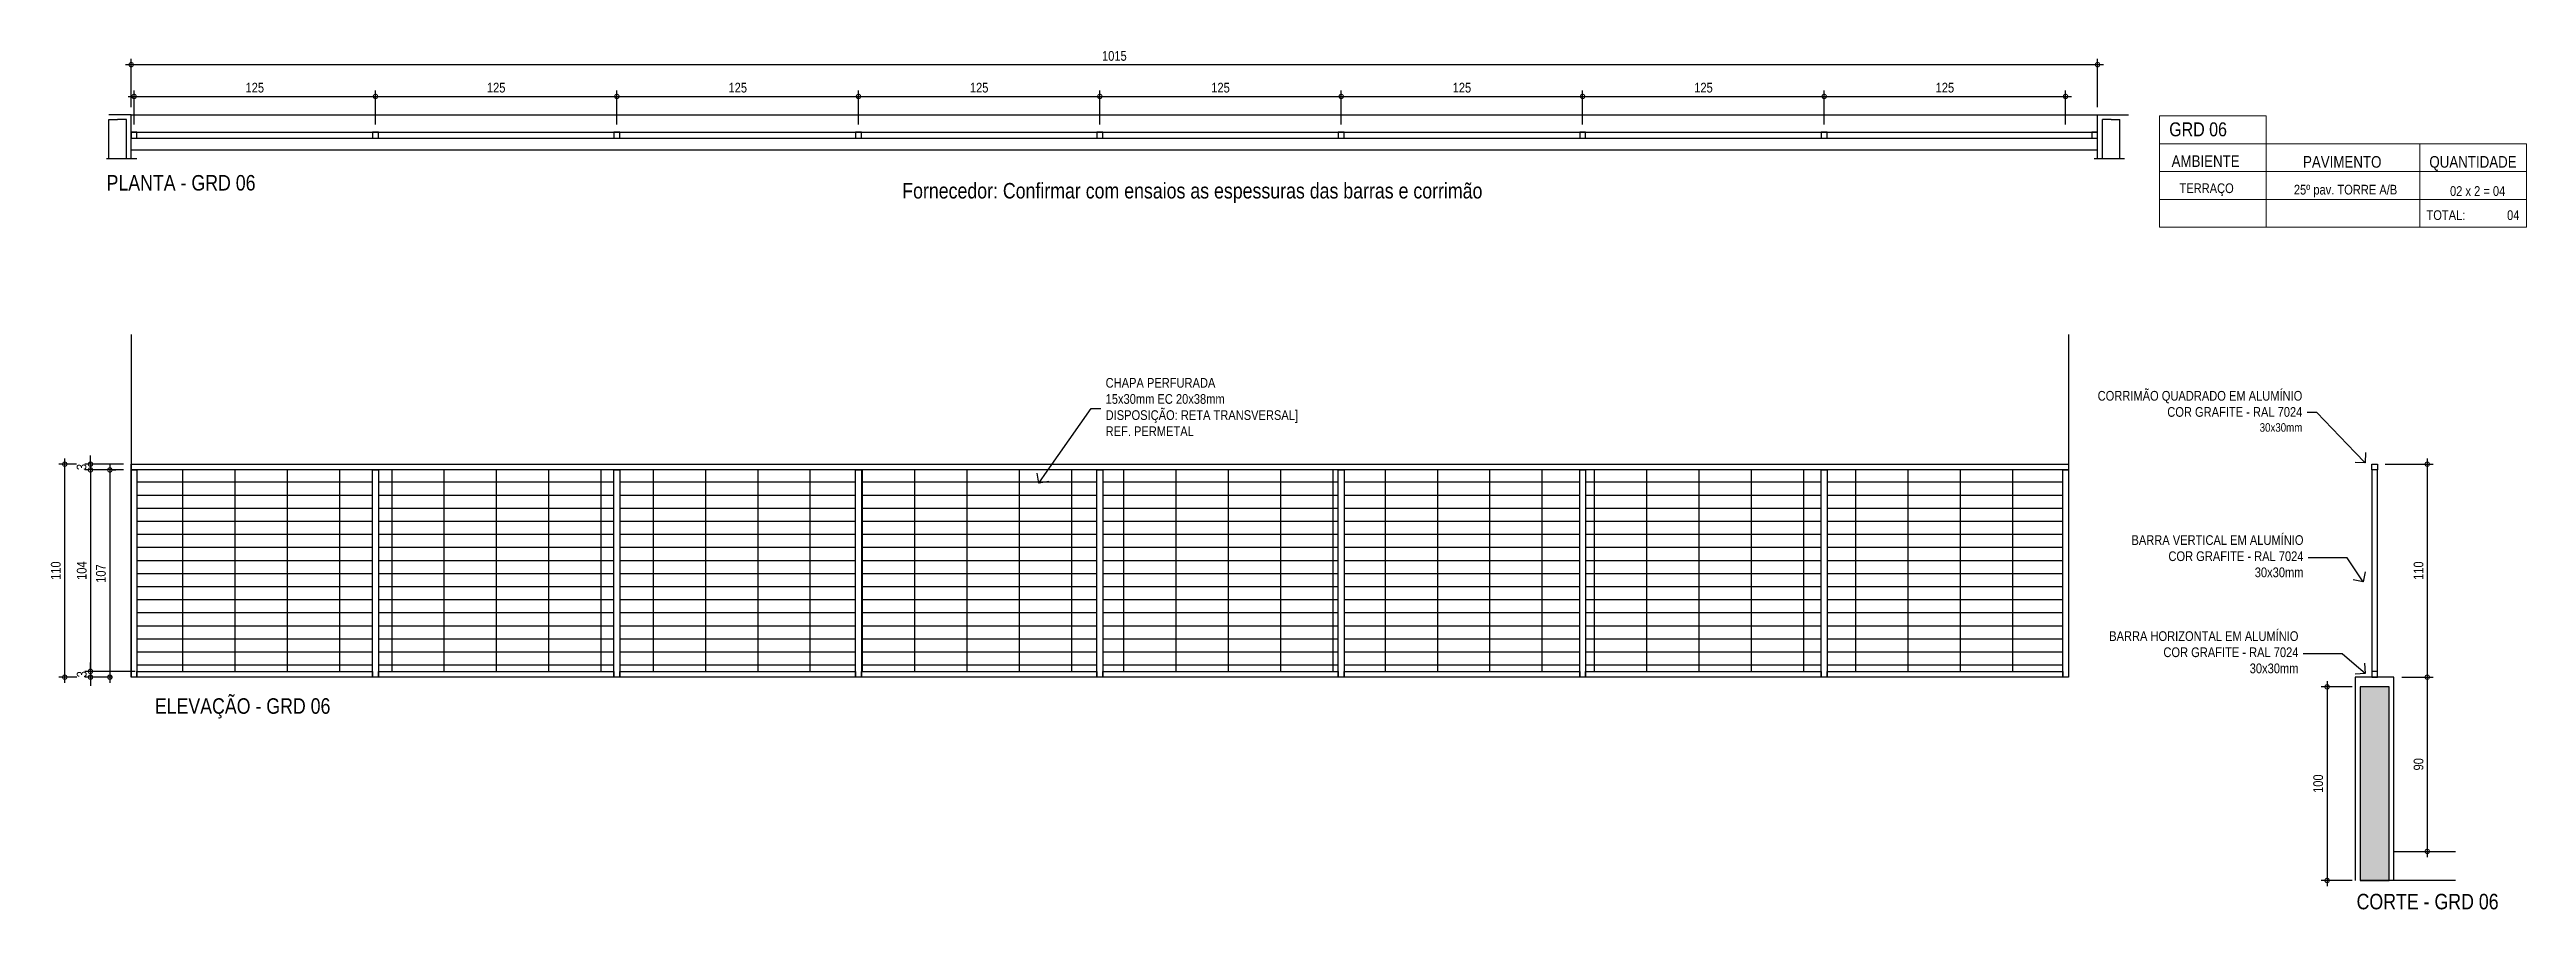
# Model space of a CAD drawing. Header units: metres. Extents: x -1.2 to 70.7, y -18.8 to 3.9.
# Drawn here: x 57.94 to 70.73, y -1.49 to 2.95 of the extents above; entities that cross this region are included whole.
import ezdxf
from ezdxf import colors
from ezdxf.entities.mleader import LeaderData, LeaderLine
from ezdxf.math import Vec2, Vec3

# ---------------------------------------------------------------- set-up
doc = ezdxf.new("R2010")
doc.units = ezdxf.units.M
doc.header["$PDMODE"] = 35
for name, color, linetype in [('ARQ-ALV ACAB', 4, 'Continuous'), ('ARQ-ALV OSSO', 5, 'Continuous'), ('ARQ-AUX', 7, 'Continuous'), ('ARQ-AUX1', 1, 'Continuous'), ('ARQ-AUX2', 2, 'Continuous'), ('ARQ-DIM', 2, 'Continuous'), ('ARQ-EST', 2, 'Continuous'), ('ARQ-SIM', 1, 'Continuous'), ('ARQ-TXT', 2, 'Continuous'), ('ARQ-TXT01', 2, 'Continuous'), ('ARQ-TXT3', 3, 'Continuous'), ('ES-CORTE', 2, 'Continuous')]:
    doc.layers.add(name, color=color, linetype=linetype)
doc.layers.add('SIMB', color=1, linetype='Continuous', lineweight=13)
doc.styles.add('Adesa', font='ARIALN.TTF')
doc.dimstyles.new('ADESA 1-0025', dxfattribs={"dimtxt": 0.05, "dimasz": 0.045, "dimexe": 0.03, "dimexo": 0.04, "dimgap": 0.02, "dimtad": 1, "dimtoh": 1, "dimdec": 0, "dimlfac": 100, "dimzin": 4, "dimtxsty": 'Adesa', "dimblk": 'DOTSMALL', "dimcen": 1, "dimdle": 0.03, "dimclrd": 1, "dimclre": 1, "dimclrt": 256, "dimazin": 1, "dimtm": 1e-09, "dimtfac": 1, "dimtdec": 0, "dimtix": 1, "dimtmove": 2, "dimatfit": 0, "dimldrblk": 'DOTSMALL', "dimfxl": 0.8, "dimtvp": 2, "dimtolj": 1, "dimtzin": 0, "dimarcsym": 0})

msp = doc.modelspace()

# ---------------------------------------------------------------- texts
at = {"layer": 'ARQ-TXT', "ltscale": 0.5, "style": 'Adesa'}
for s, p in [('PLANTA - GRD 06', (58.235, 2.225, 0)), ('Fornecedor: Confirmar com ensaios as espessuras das barras e corrimão', (62.342, 2.184)), ('ELEVAÇÃO - GRD 06', (58.484, -0.477, 0)), ('CORTE - GRD 06', (69.849, -1.487, 0))]:
    msp.add_text(s, height=0.08, dxfattribs=at).set_placement(p)
at = {"layer": 'ARQ-TXT', "ltscale": 0.01, "char_height": 0.05, "style": 'Adesa'}
for s, insert, width, attachment_point in [('\\pi0.09948;25º pav. TORRE A/B', (69.426, 2.222, 0), 0.72778, 4), ('02 x 2 = 04', (70.474, 2.222, 0), 0.45208, 5)]:
    msp.add_mtext(s, dxfattribs=dict(at, insert=insert, width=width, attachment_point=attachment_point))
at = {"layer": 'ARQ-TXT01', "ltscale": 0.01, "style": 'Adesa'}
for s, insert, char_height, width, attachment_point in [('AMBIENTE', (69.07, 2.407, 0), 0.06, 0.60531, 2), ('PAVIMENTO', (69.775, 2.403, 0), 0.06, 0.60531, 2), ('QUANTIDADE', (70.45, 2.403, 0), 0.06, 0.60531, 2), ('TERRAÇO', (68.935, 2.262, 0), 0.05, 0.53881, 1), ('TOTAL:^I 04', (70.21, 2.123, 0), 0.05, 0.51824, 1)]:
    msp.add_mtext(s, dxfattribs=dict(at, insert=insert, char_height=char_height, width=width, attachment_point=attachment_point))
at = {"layer": 'ARQ-TXT3', "ltscale": 0.01, "insert": (68.882, 2.577, 0), "char_height": 0.072, "width": 0.60531, "attachment_point": 1, "style": 'Adesa'}
msp.add_mtext('GRD 06', dxfattribs=at)

# ---------------------------------------------------------------- blocks, each defined once
blk = doc.blocks.new('_DotSmall')
at = {"color": 0, "linetype": 'ByBlock', "const_width": 0.5}
blk.add_lwpolyline([(-0.0625, 0, 1), (0.0625, 0, 1)], format="xyb", close=True, dxfattribs=at)
blk = doc.blocks.new('*D127')
at = {"layer": 'ARQ-DIM', "color": 1, "lineweight": -2, "transparency": 16777216}
for p, q in [((58.347, 2.711), (59.653, 2.711)), ((58.377, 2.566), (58.377, 2.741)), ((59.623, 2.566), (59.623, 2.741))]:
    blk.add_line(p, q, dxfattribs=at)
at = {"layer": 'Defpoints', "color": 0, "transparency": 16777216}
for p in [(59.623, 2.711), (58.377, 2.526, 0), (59.623, 2.526, 0)]:
    blk.add_point(p, dxfattribs=at)
at = {"layer": 'ARQ-DIM', "color": 1, "lineweight": -2, "transparency": 16777216, "xscale": 0.045, "yscale": 0.045, "zscale": 0.045, "rotation": 180}
blk.add_blockref('_DotSmall', (58.377, 2.711), dxfattribs=at)
at = {"layer": 'ARQ-DIM', "color": 1, "lineweight": -2, "transparency": 16777216, "xscale": 0.045, "yscale": 0.045, "zscale": 0.045}
blk.add_blockref('_DotSmall', (59.623, 2.711), dxfattribs=at)
at = {"layer": 'ARQ-DIM', "transparency": 16777216, "insert": (59, 2.756), "char_height": 0.05, "attachment_point": 5, "style": 'Adesa'}
blk.add_mtext('\\A1;125', dxfattribs=at)
blk = doc.blocks.new('*D128')
at = {"layer": 'ARQ-DIM', "color": 1, "lineweight": -2, "transparency": 16777216}
for p, q in [((59.593, 2.711), (60.899, 2.711)), ((59.623, 2.566), (59.623, 2.741)), ((60.869, 2.566), (60.869, 2.741))]:
    blk.add_line(p, q, dxfattribs=at)
at = {"layer": 'Defpoints', "color": 0, "transparency": 16777216}
for p in [(60.869, 2.711), (59.623, 2.526, 0), (60.869, 2.526, 0)]:
    blk.add_point(p, dxfattribs=at)
at = {"layer": 'ARQ-DIM', "color": 1, "lineweight": -2, "transparency": 16777216, "xscale": 0.045, "yscale": 0.045, "zscale": 0.045, "rotation": 180}
blk.add_blockref('_DotSmall', (59.623, 2.711), dxfattribs=at)
at = {"layer": 'ARQ-DIM', "color": 1, "lineweight": -2, "transparency": 16777216, "xscale": 0.045, "yscale": 0.045, "zscale": 0.045}
blk.add_blockref('_DotSmall', (60.869, 2.711), dxfattribs=at)
at = {"layer": 'ARQ-DIM', "transparency": 16777216, "insert": (60.246, 2.756), "char_height": 0.05, "attachment_point": 5, "style": 'Adesa'}
blk.add_mtext('\\A1;125', dxfattribs=at)
blk = doc.blocks.new('*D121')
at = {"layer": 'ARQ-DIM', "color": 1, "lineweight": -2, "transparency": 16777216}
for p, q in [((60.839, 2.711), (62.146, 2.711)), ((60.869, 2.566), (60.869, 2.741)), ((62.116, 2.566), (62.116, 2.741))]:
    blk.add_line(p, q, dxfattribs=at)
at = {"layer": 'Defpoints', "color": 0, "transparency": 16777216}
for p in [(62.116, 2.711), (60.869, 2.526, 0), (62.116, 2.526, 0)]:
    blk.add_point(p, dxfattribs=at)
at = {"layer": 'ARQ-DIM', "color": 1, "lineweight": -2, "transparency": 16777216, "xscale": 0.045, "yscale": 0.045, "zscale": 0.045, "rotation": 180}
blk.add_blockref('_DotSmall', (60.869, 2.711), dxfattribs=at)
at = {"layer": 'ARQ-DIM', "color": 1, "lineweight": -2, "transparency": 16777216, "xscale": 0.045, "yscale": 0.045, "zscale": 0.045}
blk.add_blockref('_DotSmall', (62.116, 2.711), dxfattribs=at)
at = {"layer": 'ARQ-DIM', "transparency": 16777216, "insert": (61.493, 2.756), "char_height": 0.05, "attachment_point": 5, "style": 'Adesa'}
blk.add_mtext('\\A1;125', dxfattribs=at)
blk = doc.blocks.new('*D122')
at = {"layer": 'ARQ-DIM', "color": 1, "lineweight": -2, "transparency": 16777216}
for p, q in [((62.086, 2.711), (63.392, 2.711)), ((62.116, 2.566), (62.116, 2.741)), ((63.362, 2.566), (63.362, 2.741))]:
    blk.add_line(p, q, dxfattribs=at)
at = {"layer": 'Defpoints', "color": 0, "transparency": 16777216}
for p in [(63.362, 2.711), (62.116, 2.526, 0), (63.362, 2.526, 0)]:
    blk.add_point(p, dxfattribs=at)
at = {"layer": 'ARQ-DIM', "color": 1, "lineweight": -2, "transparency": 16777216, "xscale": 0.045, "yscale": 0.045, "zscale": 0.045, "rotation": 180}
blk.add_blockref('_DotSmall', (62.116, 2.711), dxfattribs=at)
at = {"layer": 'ARQ-DIM', "color": 1, "lineweight": -2, "transparency": 16777216, "xscale": 0.045, "yscale": 0.045, "zscale": 0.045}
blk.add_blockref('_DotSmall', (63.362, 2.711), dxfattribs=at)
at = {"layer": 'ARQ-DIM', "transparency": 16777216, "insert": (62.739, 2.756), "char_height": 0.05, "attachment_point": 5, "style": 'Adesa'}
blk.add_mtext('\\A1;125', dxfattribs=at)
blk = doc.blocks.new('*D123')
at = {"layer": 'ARQ-DIM', "color": 1, "lineweight": -2, "transparency": 16777216}
for p, q in [((63.332, 2.711), (64.638, 2.711)), ((63.362, 2.566), (63.362, 2.741)), ((64.608, 2.566), (64.608, 2.741))]:
    blk.add_line(p, q, dxfattribs=at)
at = {"layer": 'Defpoints', "color": 0, "transparency": 16777216}
for p in [(64.608, 2.711), (63.362, 2.526, 0), (64.608, 2.526, 0)]:
    blk.add_point(p, dxfattribs=at)
at = {"layer": 'ARQ-DIM', "color": 1, "lineweight": -2, "transparency": 16777216, "xscale": 0.045, "yscale": 0.045, "zscale": 0.045, "rotation": 180}
blk.add_blockref('_DotSmall', (63.362, 2.711), dxfattribs=at)
at = {"layer": 'ARQ-DIM', "color": 1, "lineweight": -2, "transparency": 16777216, "xscale": 0.045, "yscale": 0.045, "zscale": 0.045}
blk.add_blockref('_DotSmall', (64.608, 2.711), dxfattribs=at)
at = {"layer": 'ARQ-DIM', "transparency": 16777216, "insert": (63.985, 2.756), "char_height": 0.05, "attachment_point": 5, "style": 'Adesa'}
blk.add_mtext('\\A1;125', dxfattribs=at)
blk = doc.blocks.new('*D124')
at = {"layer": 'ARQ-DIM', "color": 1, "lineweight": -2, "transparency": 16777216}
for p, q in [((64.578, 2.711), (65.884, 2.711)), ((64.608, 2.566), (64.608, 2.741)), ((65.854, 2.566), (65.854, 2.741))]:
    blk.add_line(p, q, dxfattribs=at)
at = {"layer": 'Defpoints', "color": 0, "transparency": 16777216}
for p in [(65.854, 2.711), (64.608, 2.526, 0), (65.854, 2.526, 0)]:
    blk.add_point(p, dxfattribs=at)
at = {"layer": 'ARQ-DIM', "color": 1, "lineweight": -2, "transparency": 16777216, "xscale": 0.045, "yscale": 0.045, "zscale": 0.045, "rotation": 180}
blk.add_blockref('_DotSmall', (64.608, 2.711), dxfattribs=at)
at = {"layer": 'ARQ-DIM', "color": 1, "lineweight": -2, "transparency": 16777216, "xscale": 0.045, "yscale": 0.045, "zscale": 0.045}
blk.add_blockref('_DotSmall', (65.854, 2.711), dxfattribs=at)
at = {"layer": 'ARQ-DIM', "transparency": 16777216, "insert": (65.231, 2.756), "char_height": 0.05, "attachment_point": 5, "style": 'Adesa'}
blk.add_mtext('\\A1;125', dxfattribs=at)
blk = doc.blocks.new('*D125')
at = {"layer": 'ARQ-DIM', "color": 1, "lineweight": -2, "transparency": 16777216}
for p, q in [((65.824, 2.711), (67.131, 2.711)), ((65.854, 2.566), (65.854, 2.741)), ((67.101, 2.566), (67.101, 2.741))]:
    blk.add_line(p, q, dxfattribs=at)
at = {"layer": 'Defpoints', "color": 0, "transparency": 16777216}
for p in [(67.101, 2.711), (65.854, 2.526, 0), (67.101, 2.526, 0)]:
    blk.add_point(p, dxfattribs=at)
at = {"layer": 'ARQ-DIM', "color": 1, "lineweight": -2, "transparency": 16777216, "xscale": 0.045, "yscale": 0.045, "zscale": 0.045, "rotation": 180}
blk.add_blockref('_DotSmall', (65.854, 2.711), dxfattribs=at)
at = {"layer": 'ARQ-DIM', "color": 1, "lineweight": -2, "transparency": 16777216, "xscale": 0.045, "yscale": 0.045, "zscale": 0.045}
blk.add_blockref('_DotSmall', (67.101, 2.711), dxfattribs=at)
at = {"layer": 'ARQ-DIM', "transparency": 16777216, "insert": (66.478, 2.756), "char_height": 0.05, "attachment_point": 5, "style": 'Adesa'}
blk.add_mtext('\\A1;125', dxfattribs=at)
blk = doc.blocks.new('*D126')
at = {"layer": 'ARQ-DIM', "color": 1, "lineweight": -2, "transparency": 16777216}
for p, q in [((67.071, 2.711), (68.377, 2.711)), ((67.101, 2.566), (67.101, 2.741)), ((68.347, 2.566), (68.347, 2.741))]:
    blk.add_line(p, q, dxfattribs=at)
at = {"layer": 'Defpoints', "color": 0, "transparency": 16777216}
for p in [(68.347, 2.711), (67.101, 2.526, 0), (68.347, 2.526, 0)]:
    blk.add_point(p, dxfattribs=at)
at = {"layer": 'ARQ-DIM', "color": 1, "lineweight": -2, "transparency": 16777216, "xscale": 0.045, "yscale": 0.045, "zscale": 0.045, "rotation": 180}
blk.add_blockref('_DotSmall', (67.101, 2.711), dxfattribs=at)
at = {"layer": 'ARQ-DIM', "color": 1, "lineweight": -2, "transparency": 16777216, "xscale": 0.045, "yscale": 0.045, "zscale": 0.045}
blk.add_blockref('_DotSmall', (68.347, 2.711), dxfattribs=at)
at = {"layer": 'ARQ-DIM', "transparency": 16777216, "insert": (67.724, 2.756), "char_height": 0.05, "attachment_point": 5, "style": 'Adesa'}
blk.add_mtext('\\A1;125', dxfattribs=at)
blk = doc.blocks.new('*D129')
at = {"layer": 'ARQ-DIM', "color": 1, "lineweight": -2, "transparency": 16777216}
for p, q in [((68.542, 2.875), (58.332, 2.875)), ((58.362, 2.656), (58.362, 2.905)), ((68.512, 2.656), (68.512, 2.905))]:
    blk.add_line(p, q, dxfattribs=at)
at = {"layer": 'Defpoints', "color": 0, "transparency": 16777216}
for p in [(58.362, 2.875), (58.362, 2.616, 0), (68.512, 2.616, 0)]:
    blk.add_point(p, dxfattribs=at)
at = {"layer": 'ARQ-DIM', "color": 1, "lineweight": -2, "transparency": 16777216, "xscale": 0.045, "yscale": 0.045, "zscale": 0.045, "rotation": 180}
blk.add_blockref('_DotSmall', (58.362, 2.875), dxfattribs=at)
at = {"layer": 'ARQ-DIM', "color": 1, "lineweight": -2, "transparency": 16777216, "xscale": 0.045, "yscale": 0.045, "zscale": 0.045}
blk.add_blockref('_DotSmall', (68.512, 2.875), dxfattribs=at)
at = {"layer": 'ARQ-DIM', "transparency": 16777216, "insert": (63.437, 2.92), "char_height": 0.05, "attachment_point": 5, "style": 'Adesa'}
blk.add_mtext('\\A1;1015', dxfattribs=at)
blk = doc.blocks.new('*D116')
at = {"layer": 'ARQ-DIM', "color": 1, "lineweight": -2, "transparency": 16777216}
for p, q in [((58.322, 0.812), (58.122, 0.812)), ((58.322, 0.782), (58.122, 0.782)), ((58.152, 0.812), (58.152, 0.857)), ((58.152, 0.812), (58.152, 0.782)), ((58.152, 0.782), (58.152, 0.737))]:
    blk.add_line(p, q, dxfattribs=at)
at = {"layer": 'Defpoints', "color": 0, "transparency": 16777216}
for p in [(58.152, 0.782), (58.362, 0.812, 0), (58.362, 0.782, 0)]:
    blk.add_point(p, dxfattribs=at)
at = {"layer": 'ARQ-DIM', "color": 1, "lineweight": -2, "transparency": 16777216, "xscale": 0.045, "yscale": 0.045, "zscale": 0.045}
for p, rotation in [((58.152, 0.812), 270), ((58.152, 0.782), 90)]:
    blk.add_blockref('_DotSmall', p, dxfattribs=dict(at, rotation=rotation))
at = {"layer": 'ARQ-DIM', "transparency": 16777216, "insert": (58.106, 0.797), "char_height": 0.05, "attachment_point": 5, "rotation": 90, "style": 'Adesa'}
blk.add_mtext('\\A1;3', dxfattribs=at)
blk = doc.blocks.new('*D117')
at = {"layer": 'ARQ-DIM', "color": 1, "lineweight": -2, "transparency": 16777216}
for p, q in [((58.322, 0.782), (58.122, 0.782)), ((58.152, 0.812), (58.152, -0.288)), ((58.382, -0.258), (58.122, -0.258))]:
    blk.add_line(p, q, dxfattribs=at)
at = {"layer": 'Defpoints', "color": 0, "transparency": 16777216}
for p in [(58.362, 0.782), (58.152, -0.258), (58.422, -0.258, 0)]:
    blk.add_point(p, dxfattribs=at)
at = {"layer": 'ARQ-DIM', "color": 1, "lineweight": -2, "transparency": 16777216, "xscale": 0.045, "yscale": 0.045, "zscale": 0.045}
for p, rotation in [((58.152, 0.782), 90), ((58.152, -0.258), 270)]:
    blk.add_blockref('_DotSmall', p, dxfattribs=dict(at, rotation=rotation))
at = {"layer": 'ARQ-DIM', "transparency": 16777216, "insert": (58.107, 0.262), "char_height": 0.05, "attachment_point": 5, "rotation": 90, "style": 'Adesa'}
blk.add_mtext('\\A1;104', dxfattribs=at)
blk = doc.blocks.new('*D118')
at = {"layer": 'ARQ-DIM', "color": 1, "lineweight": -2, "transparency": 16777216}
for p, q in [((58.152, -0.258), (58.152, -0.213)), ((58.262, -0.258), (58.122, -0.258)), ((58.262, -0.288), (58.122, -0.288)), ((58.152, -0.258), (58.152, -0.288)), ((58.152, -0.288), (58.152, -0.333))]:
    blk.add_line(p, q, dxfattribs=at)
at = {"layer": 'Defpoints', "color": 0, "transparency": 16777216}
for p in [(58.152, -0.288), (58.302, -0.258), (58.302, -0.288, 0)]:
    blk.add_point(p, dxfattribs=at)
at = {"layer": 'ARQ-DIM', "color": 1, "lineweight": -2, "transparency": 16777216, "xscale": 0.045, "yscale": 0.045, "zscale": 0.045}
for p, rotation in [((58.152, -0.258), 270), ((58.152, -0.288), 90)]:
    blk.add_blockref('_DotSmall', p, dxfattribs=dict(at, rotation=rotation))
at = {"layer": 'ARQ-DIM', "transparency": 16777216, "insert": (58.107, -0.273), "char_height": 0.05, "attachment_point": 5, "rotation": 90, "style": 'Adesa'}
blk.add_mtext('\\A1;3', dxfattribs=at)
blk = doc.blocks.new('*D119')
at = {"layer": 'ARQ-DIM', "color": 1, "lineweight": -2, "transparency": 16777216}
for p, q in [((58.252, 0.812), (58.252, -0.318)), ((58.262, 0.782), (58.282, 0.782)), ((58.232, -0.288), (58.222, -0.288))]:
    blk.add_line(p, q, dxfattribs=at)
at = {"layer": 'Defpoints', "color": 0, "transparency": 16777216}
for p in [(58.222, 0.782, 0), (58.252, -0.288), (58.272, -0.288, 0)]:
    blk.add_point(p, dxfattribs=at)
at = {"layer": 'ARQ-DIM', "color": 1, "lineweight": -2, "transparency": 16777216, "xscale": 0.045, "yscale": 0.045, "zscale": 0.045}
for p, rotation in [((58.252, 0.782), 90), ((58.252, -0.288), 270)]:
    blk.add_blockref('_DotSmall', p, dxfattribs=dict(at, rotation=rotation))
at = {"layer": 'ARQ-DIM', "transparency": 16777216, "insert": (58.206, 0.247), "char_height": 0.05, "attachment_point": 5, "rotation": 90, "style": 'Adesa'}
blk.add_mtext('\\A1;107', dxfattribs=at)
blk = doc.blocks.new('*D120')
at = {"layer": 'ARQ-DIM', "color": 1, "lineweight": -2, "transparency": 16777216}
for p, q in [((58.079, 0.812), (57.989, 0.812)), ((58.019, -0.318), (58.019, 0.842)), ((58.082, -0.288), (57.989, -0.288))]:
    blk.add_line(p, q, dxfattribs=at)
at = {"layer": 'Defpoints', "color": 0, "transparency": 16777216}
for p in [(58.019, 0.812), (58.119, 0.812, 0), (58.122, -0.288)]:
    blk.add_point(p, dxfattribs=at)
at = {"layer": 'ARQ-DIM', "color": 1, "lineweight": -2, "transparency": 16777216, "xscale": 0.045, "yscale": 0.045, "zscale": 0.045}
for p, rotation in [((58.019, 0.812), 90), ((58.019, -0.288), 270)]:
    blk.add_blockref('_DotSmall', p, dxfattribs=dict(at, rotation=rotation))
at = {"layer": 'ARQ-DIM', "transparency": 16777216, "insert": (57.973, 0.262), "char_height": 0.05, "attachment_point": 5, "rotation": 90, "style": 'Adesa'}
blk.add_mtext('\\A1;110', dxfattribs=at)
blk = doc.blocks.new('_Open90')
at = {"color": 0, "linetype": 'ByBlock', "lineweight": -2}
for p, q in [((0, 0), (-1, 0)), ((-0.5, 0.5), (0, 0)), ((0, 0), (-0.5, -0.5))]:
    blk.add_line(p, q, dxfattribs=at)
blk = doc.blocks.new('*D130')
at = {"layer": 'ARQ-DIM', "color": 1, "lineweight": -2, "transparency": 16777216}
for p, q in [((69.997, 0.812), (70.244, 0.812)), ((70.214, 0.842), (70.214, -0.318)), ((70.082, -0.288), (70.244, -0.288))]:
    blk.add_line(p, q, dxfattribs=at)
at = {"layer": 'Defpoints', "color": 0, "transparency": 16777216}
for p in [(69.957, 0.812), (70.042, -0.288), (70.214, -0.288)]:
    blk.add_point(p, dxfattribs=at)
at = {"layer": 'ARQ-DIM', "color": 1, "lineweight": -2, "transparency": 16777216, "xscale": 0.045, "yscale": 0.045, "zscale": 0.045}
for p, rotation in [((70.214, 0.812), 90), ((70.214, -0.288), 270)]:
    blk.add_blockref('_DotSmall', p, dxfattribs=dict(at, rotation=rotation))
at = {"layer": 'ARQ-DIM', "transparency": 16777216, "insert": (70.169, 0.262), "char_height": 0.05, "attachment_point": 5, "rotation": 90, "style": 'Adesa'}
blk.add_mtext('\\A1;110', dxfattribs=at)
blk = doc.blocks.new('*D131')
at = {"layer": 'ARQ-DIM', "color": 1, "lineweight": -2, "transparency": 16777216}
for p, q in [((70.082, -0.288), (70.244, -0.288)), ((70.214, -0.258), (70.214, -1.218)), ((70.082, -1.188), (70.244, -1.188))]:
    blk.add_line(p, q, dxfattribs=at)
at = {"layer": 'Defpoints', "color": 0, "transparency": 16777216}
for p in [(70.042, -0.288), (70.042, -1.188, 0), (70.214, -1.188)]:
    blk.add_point(p, dxfattribs=at)
at = {"layer": 'ARQ-DIM', "color": 1, "lineweight": -2, "transparency": 16777216, "xscale": 0.045, "yscale": 0.045, "zscale": 0.045}
for p, rotation in [((70.214, -0.288), 90), ((70.214, -1.188), 270)]:
    blk.add_blockref('_DotSmall', p, dxfattribs=dict(at, rotation=rotation))
at = {"layer": 'ARQ-DIM', "transparency": 16777216, "insert": (70.169, -0.738), "char_height": 0.05, "attachment_point": 5, "rotation": 90, "style": 'Adesa'}
blk.add_mtext('\\A1;90', dxfattribs=at)
blk = doc.blocks.new('*D132')
at = {"layer": 'ARQ-DIM', "color": 1, "lineweight": -2, "transparency": 16777216}
for p, q in [((69.827, -0.338), (69.667, -0.338)), ((69.697, -0.308), (69.697, -1.368)), ((69.827, -1.338), (69.667, -1.338))]:
    blk.add_line(p, q, dxfattribs=at)
at = {"layer": 'Defpoints', "color": 0, "transparency": 16777216}
for p in [(69.867, -0.338), (69.697, -1.338), (69.867, -1.338)]:
    blk.add_point(p, dxfattribs=at)
at = {"layer": 'ARQ-DIM', "color": 1, "lineweight": -2, "transparency": 16777216, "xscale": 0.045, "yscale": 0.045, "zscale": 0.045}
for p, rotation in [((69.697, -0.338), 90), ((69.697, -1.338), 270)]:
    blk.add_blockref('_DotSmall', p, dxfattribs=dict(at, rotation=rotation))
at = {"layer": 'ARQ-DIM', "transparency": 16777216, "insert": (69.651, -0.838), "char_height": 0.05, "attachment_point": 5, "rotation": 90, "style": 'Adesa'}
blk.add_mtext('\\A1;100', dxfattribs=at)

# ---------------------------------------------------------------- dimensions: what is measured, and where the dimension line sits
at = {"layer": 'ARQ-DIM'}
for base, p1, p2, picture, middle in [((58.362, 2.875), (68.512, 2.616, 0), (58.362, 2.616, 0), '*D129', (63.437, 2.92)), ((59.623, 2.711), (58.377, 2.526, 0), (59.623, 2.526, 0), '*D127', (59, 2.756)), ((60.869, 2.711), (59.623, 2.526, 0), (60.869, 2.526, 0), '*D128', (60.246, 2.756)), ((62.116, 2.711), (60.869, 2.526, 0), (62.116, 2.526, 0), '*D121', (61.493, 2.756)), ((63.362, 2.711), (62.116, 2.526, 0), (63.362, 2.526, 0), '*D122', (62.739, 2.756)), ((64.608, 2.711), (63.362, 2.526, 0), (64.608, 2.526, 0), '*D123', (63.985, 2.756)), ((65.854, 2.711), (64.608, 2.526, 0), (65.854, 2.526, 0), '*D124', (65.231, 2.756)), ((67.101, 2.711), (65.854, 2.526, 0), (67.101, 2.526, 0), '*D125', (66.478, 2.756)), ((68.347, 2.711), (67.101, 2.526, 0), (68.347, 2.526, 0), '*D126', (67.724, 2.756))]:
    dim = msp.add_linear_dim(base=base, p1=p1, p2=p2, dimstyle='ADESA 1-0025', dxfattribs=at)
    dim.commit()
    dim.dimension.update_dxf_attribs({"geometry": picture, "text_midpoint": middle})
for base, p1, p2, picture, middle in [((58.019, 0.812, 0), (58.122, -0.288, 0), (58.119, 0.812, 0), '*D120', (57.973, 0.262, 0)), ((58.152, 0.782, 0), (58.362, 0.812, 0), (58.362, 0.782, 0), '*D116', (58.106, 0.797, 0)), ((58.152, -0.258, 0), (58.362, 0.782, 0), (58.422, -0.258, 0), '*D117', (58.107, 0.262, 0)), ((58.252, -0.288, 0), (58.222, 0.782, 0), (58.272, -0.288), '*D119', (58.206, 0.247, 0)), ((70.214, -0.288, 0), (69.957, 0.812, 0), (70.042, -0.288, 0), '*D130', (70.169, 0.262, 0)), ((58.152, -0.288, 0), (58.302, -0.258, 0), (58.302, -0.288), '*D118', (58.107, -0.273, 0)), ((69.697, -1.338, 0), (69.867, -0.338, 0), (69.867, -1.338, 0), '*D132', (69.651, -0.838, 0)), ((70.214, -1.188, 0), (70.042, -0.288, 0), (70.042, -1.188, 0), '*D131', (70.169, -0.738, 0))]:
    dim = msp.add_linear_dim(base=base, p1=p1, p2=p2, angle=90, dimstyle='ADESA 1-0025', dxfattribs=at)
    dim.commit()
    dim.dimension.update_dxf_attribs({"geometry": picture, "text_midpoint": middle})

# ---------------------------------------------------------------- hatches: boundary and pattern name
at = {"transparency": 33554687}
h = msp.add_hatch(dxfattribs=at)
h.set_pattern_fill('GRATE', scale=0.085)
h.set_pattern_definition([(0, (14.36935, 0.31499), (0, 0.06746875), []), (90, (14.36935, 0.315), (-0.269875, 2e-17), [])])
h.paths.add_polyline_path([(59.608, 0.782), (58.392, 0.782), (58.392, -0.258), (59.608, -0.258)])
h.paths.add_polyline_path([(59.638, 0.782), (59.638, -0.258), (60.854, -0.258), (60.854, 0.782)])
h.paths.add_polyline_path([(60.884, 0.782), (60.884, -0.258), (62.101, -0.258), (62.101, 0.782)])
h.paths.add_polyline_path([(62.131, 0.782), (62.131, -0.258), (63.347, -0.258), (63.347, 0.782)])
h.paths.add_polyline_path([(64.593, 0.782), (63.377, 0.782), (63.377, -0.258), (64.593, -0.258)])
h.paths.add_polyline_path([(64.623, 0.782), (64.623, -0.258), (65.839, -0.258), (65.839, 0.782)])
h.paths.add_polyline_path([(65.869, 0.782), (65.869, -0.258), (67.086, -0.258), (67.086, 0.782)])
h.paths.add_polyline_path([(67.116, -0.258), (68.332, -0.258), (68.332, 0.782), (67.116, 0.782)])
at = {"layer": 'ES-CORTE'}
h = msp.add_hatch(color=8, dxfattribs=at)
h.dxf.hatch_style = 1
h.paths.add_polyline_path([(70.017, -0.338), (69.867, -0.338), (69.867, -1.338), (70.017, -1.338)])

# ---------------------------------------------------------------- linework, layer by layer
at = {"layer": 'ARQ-ALV ACAB'}
for p, q in [((58.362, 2.616, 0), (68.512, 2.616, 0)), ((68.512, 2.39, 0), (68.512, 2.616, 0)), ((58.362, 2.436, 0), (68.362, 2.436, 0)), ((70.042, -1.188, 0), (70.359, -1.188, 0))]:
    msp.add_line(p, q, dxfattribs=at)
at = {"layer": 'ARQ-ALV ACAB', "elevation": 0}
for points in [[(58.362, 2.39), (58.362, 2.616), (58.247, 2.616)], [(68.512, 2.616), (68.672, 2.616)], [(68.362, 2.436), (68.512, 2.436)], [(70.042, -1.338), (70.042, -0.288), (69.842, -0.288), (69.842, -1.338)]]:
    msp.add_lwpolyline(points, dxfattribs=at)
at = {"layer": 'ARQ-ALV OSSO'}
for p, q in [((68.582, 2.591, 0), (68.537, 2.591, 0)), ((68.537, 2.39, 0), (68.537, 2.591, 0)), ((68.582, 2.591, 0), (68.627, 2.591, 0)), ((68.627, 2.39, 0), (68.627, 2.591, 0))]:
    msp.add_line(p, q, dxfattribs=at)
at = {"layer": 'ARQ-ALV OSSO', "elevation": 0}
for points in [[(58.247, 2.39), (58.247, 2.591), (58.292, 2.591), (58.292, 2.591)], [(58.337, 2.39), (58.337, 2.591), (58.292, 2.591), (58.292, 2.591)]]:
    msp.add_lwpolyline(points, dxfattribs=at)
at = {"layer": 'ARQ-AUX'}
for p, q in [((58.362, 1.481, 0), (58.362, -0.288, 0)), ((68.362, 1.481, 0), (68.362, -0.288, 0))]:
    msp.add_line(p, q, dxfattribs=at)
at = {"layer": 'ARQ-AUX1', "elevation": 0}
for points in [[(58.362, 2.496), (58.392, 2.496), (58.392, 2.526), (58.362, 2.526)], [(59.608, 2.496), (59.638, 2.496), (59.638, 2.526), (59.608, 2.526)], [(60.854, 2.496), (60.884, 2.496), (60.884, 2.526), (60.854, 2.526)], [(62.101, 2.496), (62.131, 2.496), (62.131, 2.526), (62.101, 2.526)], [(63.347, 2.496), (63.377, 2.496), (63.377, 2.526), (63.347, 2.526)], [(64.593, 2.496), (64.623, 2.496), (64.623, 2.526), (64.593, 2.526)], [(65.839, 2.496), (65.869, 2.496), (65.869, 2.526), (65.839, 2.526)], [(67.086, 2.496), (67.116, 2.496), (67.116, 2.526), (67.086, 2.526)], [(68.482, 2.496), (68.512, 2.496), (68.512, 2.526), (68.482, 2.526)], [(69.927, -0.288), (69.957, -0.288), (69.957, -0.258), (69.927, -0.258)]]:
    msp.add_lwpolyline(points, close=True, dxfattribs=at)
msp.add_lwpolyline([(58.235, 2.39), (58.392, 2.39)], dxfattribs=at)
at = {"layer": 'ARQ-AUX1'}
msp.add_lwpolyline([(68.494, 2.39), (68.651, 2.39)], dxfattribs=at)
at = {"layer": 'ARQ-AUX2'}
for p, q in [((58.362, 2.526), (68.512, 2.526, 0)), ((58.362, 2.496), (68.512, 2.496, 0))]:
    msp.add_line(p, q, dxfattribs=at)
at = {"layer": 'ARQ-AUX2', "ltscale": 0.05, "elevation": 0}
for points in [[(68.362, 0.812), (68.362, 0.782), (58.362, 0.782), (58.362, 0.812)], [(58.362, 0.782), (58.392, 0.782), (58.392, -0.288), (58.362, -0.288)], [(68.332, 0.782), (68.362, 0.782), (68.362, -0.288), (68.332, -0.288)], [(58.392, -0.258), (59.608, -0.258), (59.608, -0.288), (58.392, -0.288)], [(59.638, -0.258), (60.854, -0.258), (60.854, -0.288), (59.638, -0.288)], [(60.884, -0.258), (62.101, -0.258), (62.101, -0.288), (60.884, -0.288)], [(62.131, -0.258), (63.347, -0.258), (63.347, -0.288), (62.131, -0.288)], [(63.377, -0.258), (64.593, -0.258), (64.593, -0.288), (63.377, -0.288)], [(64.623, -0.258), (65.839, -0.258), (65.839, -0.288), (64.623, -0.288)]]:
    msp.add_lwpolyline(points, close=True, dxfattribs=at)
at = {"layer": 'ARQ-AUX2', "ltscale": 0.05}
for points in [[(59.608, 0.782), (59.638, 0.782), (59.638, -0.288), (59.608, -0.288)], [(60.854, 0.782), (60.884, 0.782), (60.884, -0.288), (60.854, -0.288)], [(62.101, 0.782), (62.131, 0.782), (62.131, -0.288), (62.101, -0.288)], [(63.347, 0.782), (63.377, 0.782), (63.377, -0.288), (63.347, -0.288)], [(64.593, 0.782), (64.623, 0.782), (64.623, -0.288), (64.593, -0.288)], [(65.839, 0.782), (65.869, 0.782), (65.869, -0.288), (65.839, -0.288)], [(67.086, 0.782), (67.116, 0.782), (67.116, -0.288), (67.086, -0.288)], [(65.869, -0.258), (67.086, -0.258), (67.086, -0.288), (65.869, -0.288)], [(67.116, -0.258), (68.332, -0.258), (68.332, -0.288), (67.116, -0.288)]]:
    msp.add_lwpolyline(points, close=True, dxfattribs=at)
at = {"layer": 'ARQ-AUX2', "elevation": 0}
for points in [[(69.927, 0.812), (69.957, 0.812), (69.957, 0.782), (69.927, 0.782)], [(69.927, -0.288), (69.957, -0.288), (69.957, 0.782), (69.927, 0.782)]]:
    msp.add_lwpolyline(points, close=True, dxfattribs=at)
at = {"layer": 'ARQ-EST', "elevation": 0}
msp.add_lwpolyline([(69.867, -1.338), (70.017, -1.338), (70.017, -0.338), (69.867, -0.338)], close=True, dxfattribs=at)
at = {"layer": 'ES-CORTE', "elevation": 0}
msp.add_lwpolyline([(70.359, -1.338), (69.867, -1.338)], dxfattribs=at)
at = {"layer": 'SIMB', "ltscale": 0.01}
for p, q in [((68.832, 2.611, 0), (68.832, 2.035, 0)), ((69.382, 2.611, 0), (68.832, 2.611, 0)), ((69.382, 2.611, 0), (69.382, 2.035, 0)), ((69.17, 2.467, 0), (68.832, 2.467, 0)), ((68.832, 2.035, 0), (68.832, 2.467, 0)), ((68.832, 2.035, 0), (68.832, 2.467, 0)), ((70.726, 2.467, 0), (69.17, 2.467, 0)), ((70.176, 2.467, 0), (70.176, 2.035, 0)), ((70.726, 2.467, 0), (70.726, 2.035, 0)), ((70.726, 2.323, 0), (68.832, 2.323, 0)), ((70.726, 2.179, 0), (68.832, 2.179, 0)), ((70.726, 2.035, 0), (68.832, 2.035, 0))]:
    msp.add_line(p, q, dxfattribs=at)

msp.set_redraw_order([(e.dxf.handle, doc.entitydb.next_handle()) for e in msp.query("TEXT MTEXT ATTDEF DIMENSION ARC_DIMENSION")])  # texts and dimensions are drawn at this point

# ---------------------------------------------------------------- leaders
at = {"layer": 'ARQ-SIM'}
ml = msp.add_multileader_mtext('Standard', dxfattribs=at)
ml.set_content('CHAPA PERFURADA\\P15x30mm EC 20x38mm\\PDISPOSIÇÃO: RETA TRANSVERSAL]\\PREF. PERMETAL', color=2, style='Adesa')
ml.set_leader_properties(color=256)
ml.set_arrow_properties(name='OPEN90')
ml.build(insert=Vec2(0, 0))
ml.multileader.update_dxf_attribs({"text_left_attachment_type": 2, "text_right_attachment_type": 2, "dogleg_length": 0.2, "arrow_head_size": 0.075})
ctx = ml.context
ctx.base_point, ctx.char_height, ctx.arrow_head_size, ctx.landing_gap_size, ctx.plane_origin = Vec3(63.367, 1.1), 0.05, 0.075, 0.025, Vec3(63.748, 0.714)
ctx.left_attachment, ctx.right_attachment = 2, 2
notes = []
notes.append((ctx, [(0, (1, 1, 0), (63.317, 1.1), (1, 0), 0.05, [(0, [(63.047, 0.714)], 0, [])])]))
ctx.mtext.insert, ctx.mtext.flow_direction = Vec3(63.392, 1.257), 5
ml = msp.add_multileader_mtext('Standard', dxfattribs=at)
ml.set_content('CORRIMÃO QUADRADO EM ALUMÍNIO \\PCOR GRAFITE - RAL 7024\\P{\\H0.875x;30x30mm}', color=2, style='Adesa')
ml.set_leader_properties(color=256)
ml.set_arrow_properties(name='OPEN90')
ml.build(insert=Vec2(0, 0))
ml.multileader.update_dxf_attribs({"text_left_attachment_type": 2, "text_right_attachment_type": 2, "dogleg_length": 0.2, "arrow_head_size": 0.075})
ctx = ml.context
ctx.base_point, ctx.char_height, ctx.arrow_head_size, ctx.landing_gap_size, ctx.plane_origin = Vec3(68.493, 1.078, 0), 0.05, 0.075, 0.025, Vec3(69.213, 0.819, 0)
ctx.left_attachment, ctx.right_attachment, ctx.text_align_type = 2, 2, 2
notes.append((ctx, [(0, (1, 1, 0), (69.644, 1.078, 0), (-1, 0), 0.05, [(0, [(69.894, 0.819, 0)], 0, [])])]))
ctx.mtext.insert, ctx.mtext.width, ctx.mtext.alignment, ctx.mtext.flow_direction = Vec3(69.569, 1.19, 0), 1.24814, 3, 5
ml = msp.add_multileader_mtext('Standard', dxfattribs=at)
ml.set_content('BARRA VERTICAL EM ALUMÍNIO\\PCOR GRAFITE - RAL 7024\\P30x30mm', color=2, style='Adesa')
ml.set_leader_properties(color=256)
ml.set_arrow_properties(name='OPEN90')
ml.build(insert=Vec2(0, 0))
ml.multileader.update_dxf_attribs({"text_left_attachment_type": 2, "text_right_attachment_type": 2, "dogleg_length": 0.2, "arrow_head_size": 0.075})
ctx = ml.context
ctx.base_point, ctx.char_height, ctx.arrow_head_size, ctx.landing_gap_size, ctx.plane_origin = Vec3(68.669, 0.329, 0), 0.05, 0.075, 0.025, Vec3(68.902, 0.032, 0)
ctx.left_attachment, ctx.right_attachment, ctx.text_align_type = 2, 2, 2
notes.append((ctx, [(1, (1, 1, 0), (69.8, 0.329, 0), (-1, 0), 0.2, [(0, [(69.883, 0.204, 0)], 0, [])])]))
ctx.mtext.insert, ctx.mtext.width, ctx.mtext.alignment, ctx.mtext.flow_direction = Vec3(69.575, 0.445, 0), 1.18901, 3, 5
ml = msp.add_multileader_mtext('Standard', dxfattribs=at)
ml.set_content('BARRA HORIZONTAL EM ALUMÍNIO\\PCOR GRAFITE - RAL 7024\\P30x30mm', color=2, style='Adesa')
ml.set_leader_properties(color=256)
ml.set_arrow_properties(name='OPEN90')
ml.build(insert=Vec2(0, 0))
ml.multileader.update_dxf_attribs({"text_left_attachment_type": 2, "text_right_attachment_type": 2, "dogleg_length": 0.2, "arrow_head_size": 0.075})
ctx = ml.context
ctx.base_point, ctx.char_height, ctx.arrow_head_size, ctx.landing_gap_size, ctx.plane_origin = Vec3(68.553, -0.167, 0), 0.05, 0.075, 0.025, Vec3(68.876, -0.464, 0)
ctx.left_attachment, ctx.right_attachment, ctx.text_align_type = 2, 2, 2
notes.append((ctx, [(1, (1, 1, 0), (69.774, -0.167, 0), (-1, 0), 0.2, [(0, [(69.894, -0.269, 0)], 0, [])])]))
ctx.mtext.insert, ctx.mtext.width, ctx.mtext.alignment, ctx.mtext.flow_direction = Vec3(69.549, -0.051, 0), 1.18901, 3, 5
for ctx, leaders in notes:
    for number, flags, end, landing, length, lines in leaders:
        leader = LeaderData()
        leader.index, (leader.has_last_leader_line, leader.has_dogleg_vector, leader.attachment_direction) = number, flags
        leader.last_leader_point, leader.dogleg_vector, leader.dogleg_length = Vec3(end), Vec3(landing), length
        for number, points, colour, breaks in lines:
            line = LeaderLine()
            line.index, line.vertices, line.color, line.breaks = number, Vec3.list(points), colors.encode_raw_color(colour), breaks
            leader.lines.append(line)
        ctx.leaders.append(leader)

doc.saveas('drawing.dxf')
